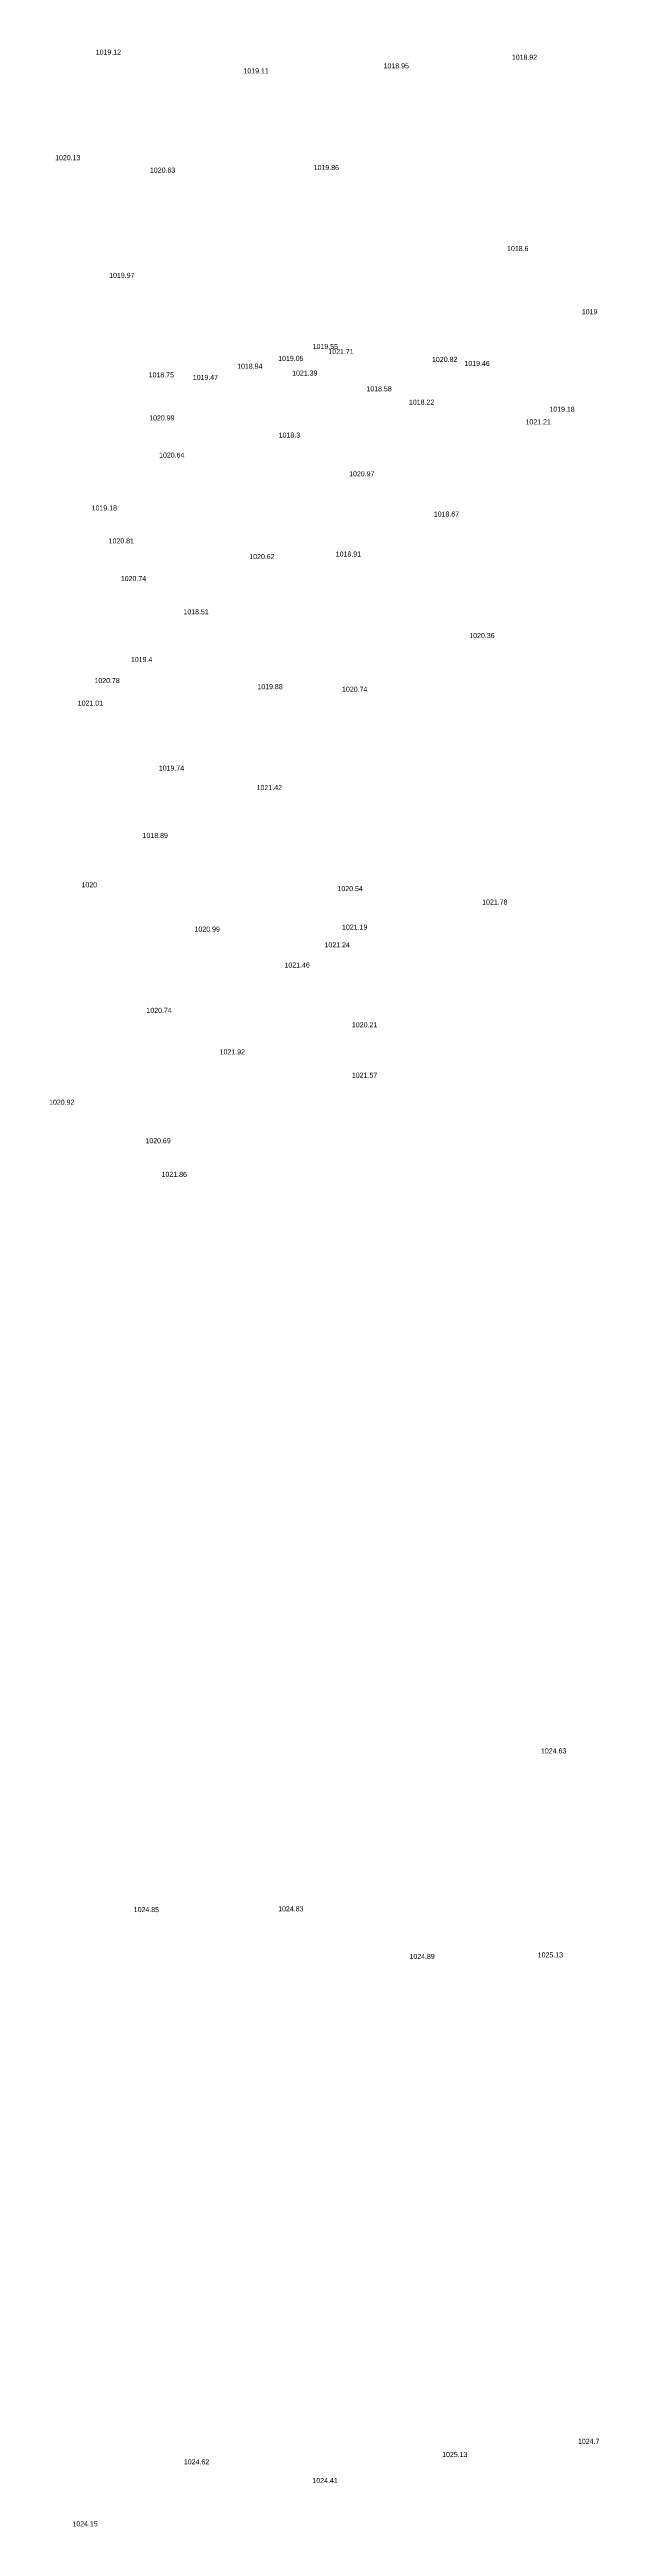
# Model space of a CAD drawing. Header units: inches. Extents: x 628884 to 629912, y 4519174 to 4520145.
# Drawn here: x 629198.5 to 629220.1, y 4519262.3 to 4519360.2 of the extents above; entities that cross this region are included whole.
import ezdxf

# ---------------------------------------------------------------- set-up
doc = ezdxf.new("R2010")
doc.units = ezdxf.units.IN
doc.header["$MEASUREMENT"] = 0

msp = doc.modelspace()

# ---------------------------------------------------------------- texts
for s, p in [('1019.12', (629200.28, 4519360.01, 1019.12)), ('1019.11', (629206.11, 4519359.27, 1019.11)), ('1018.95', (629211.64, 4519359.47, 1018.95)), ('1018.92', (629216.7, 4519359.81, 1018.92)), ('1020.13', (629198.68, 4519355.84, 1020.13)), ('1020.63', (629202.42, 4519355.35, 1020.63)), ('1019.86', (629208.88, 4519355.45, 1019.86)), ('1018.6', (629216.51, 4519352.25, 1018.6)), ('1019.97', (629200.81, 4519351.19, 1019.97)), ('1019', (629219.46, 4519349.75, 1019)), ('1018.94', (629205.86, 4519347.6, 1018.94)), ('1019.05', (629207.48, 4519347.91, 1019.05)), ('1019.55', (629208.84, 4519348.38, 1019.55)), ('1021.71', (629209.46, 4519348.18, 1021.71)), ('1020.82', (629213.55, 4519347.87, 1020.82)), ('1019.46', (629214.83, 4519347.71, 1019.46)), ('1018.75', (629202.37, 4519347.26, 1018.75)), ('1019.47', (629204.11, 4519347.16, 1019.47)), ('1021.39', (629208.03, 4519347.33, 1021.39)), ('1018.58', (629210.96, 4519346.71, 1018.58)), ('1020.99', (629202.39, 4519345.56, 1020.99)), ('1018.22', (629212.64, 4519346.18, 1018.22)), ('1019.18', (629218.18, 4519345.9, 1019.18)), ('1018.3', (629207.5, 4519344.88, 1018.3)), ('1021.21', (629217.24, 4519345.4, 1021.21)), ('1020.64', (629202.78, 4519344.09, 1020.64)), ('1020.97', (629210.28, 4519343.35, 1020.97)), ('1019.18', (629200.12, 4519342, 1019.18)), ('1018.67', (629213.62, 4519341.76, 1018.67)), ('1020.81', (629200.79, 4519340.7, 1020.81)), ('1020.62', (629206.34, 4519340.08, 1020.62)), ('1018.91', (629209.75, 4519340.18, 1018.91)), ('1020.74', (629201.27, 4519339.21, 1020.74)), ('1018.51', (629203.74, 4519337.9, 1018.51)), ('1020.36', (629215.02, 4519336.96, 1020.36)), ('1019.4', (629201.67, 4519336.01, 1019.4)), ('1020.78', (629200.23, 4519335.18, 1020.78)), ('1019.88', (629206.66, 4519334.94, 1019.88)), ('1020.74', (629210, 4519334.84, 1020.74)), ('1021.01', (629199.57, 4519334.29, 1021.01)), ('1019.74', (629202.77, 4519331.72, 1019.74)), ('1021.42', (629206.63, 4519330.95, 1021.42)), ('1018.89', (629202.13, 4519329.06, 1018.89)), ('1020', (629199.72, 4519327.11, 1020)), ('1020.54', (629209.82, 4519326.96, 1020.54)), ('1021.78', (629215.53, 4519326.43, 1021.78)), ('1020.99', (629204.18, 4519325.36, 1020.99)), ('1021.19', (629210, 4519325.44, 1021.19)), ('1021.24', (629209.31, 4519324.74, 1021.24)), ('1021.46', (629207.73, 4519323.94, 1021.46)), ('1020.74', (629202.28, 4519322.15, 1020.74)), ('1020.21', (629210.39, 4519321.58, 1020.21)), ('1021.92', (629205.17, 4519320.51, 1021.92)), ('1021.57', (629210.39, 4519319.59, 1021.57)), ('1020.92', (629198.44, 4519318.52, 1020.92)), ('1020.69', (629202.24, 4519317, 1020.69)), ('1021.86', (629202.88, 4519315.67, 1021.86)), ('1024.63', (629217.85, 4519292.89, 1024.63)), ('1024.85', (629201.78, 4519286.62, 1024.85)), ('1024.83', (629207.48, 4519286.65, 1024.83)), ('1025.13', (629217.72, 4519284.83, 1025.13)), ('1024.89', (629212.66, 4519284.77, 1024.89)), ('1024.7', (629219.31, 4519265.61, 1024.7)), ('1024.62', (629203.76, 4519264.8, 1024.62)), ('1025.13', (629213.95, 4519265.09, 1025.13)), ('1024.41', (629208.83, 4519264.06, 1024.41)), ('1024.15', (629199.36, 4519262.35, 1024.15))]:
    msp.add_text(s, height=0.2).set_placement(p)

doc.saveas('drawing.dxf')
